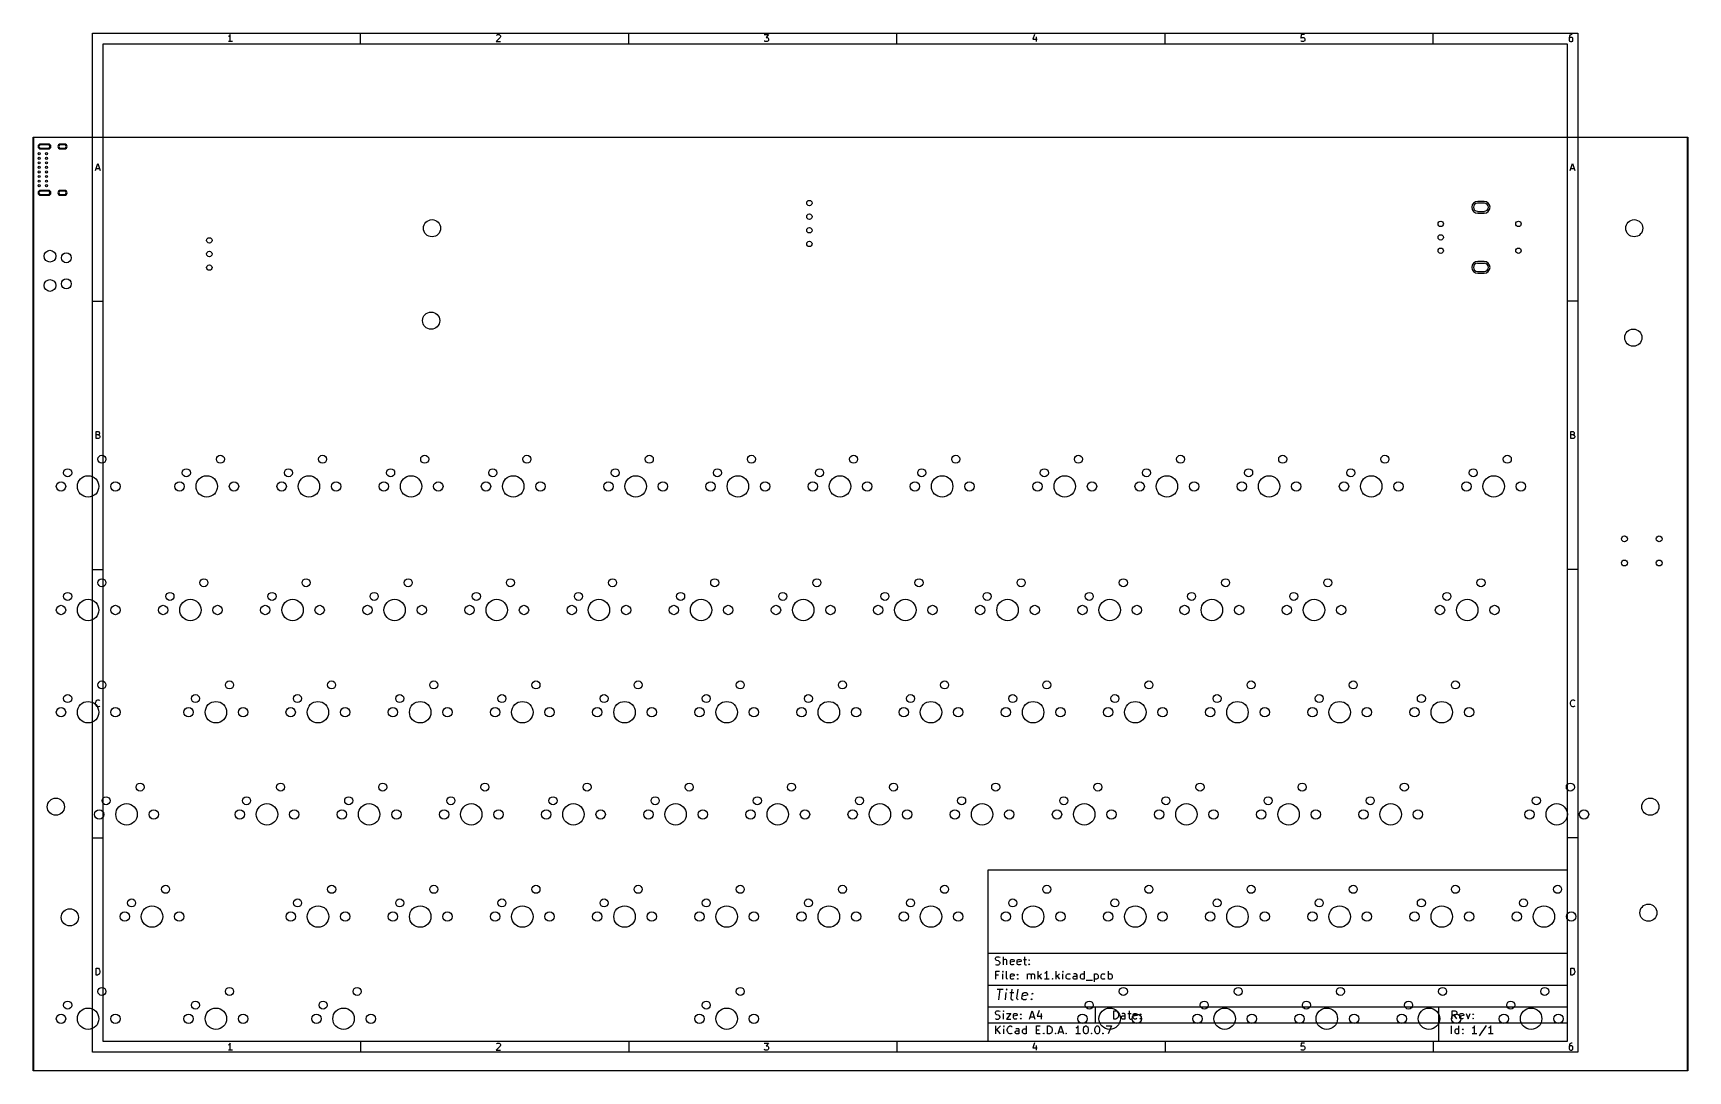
# Model space of a CAD drawing. Header units: inches. Extents: x 0 to 12.1, y -8 to -0.4.
import ezdxf

# ---------------------------------------------------------------- set-up
doc = ezdxf.new("R2010")
doc.units = ezdxf.units.IN
doc.header["$MEASUREMENT"] = 0
doc.layers.add('Edge.Cuts', color=31, linetype='CONTINUOUS', true_color=0xffb86c)

msp = doc.modelspace()

# ---------------------------------------------------------------- linework, layer by layer
at = {"layer": 'BLACK', "linetype": 'CONTINUOUS'}
for p, q in [((0.394, -0.394), (11.299, -0.394)), ((0.394, -7.874), (0.394, -0.394)), ((0.472, -0.472), (11.221, -0.472)), ((0.472, -7.796), (0.472, -0.472)), ((1.396, -0.417), (1.392, -0.42)), ((1.421, -0.456), (1.392, -0.456)), ((1.401, -0.413), (1.396, -0.417)), ((1.406, -0.405), (1.401, -0.413)), ((1.406, -0.456), (1.406, -0.405)), ((2.362, -0.472), (2.362, -0.394)), ((3.387, -0.427), (3.358, -0.456)), ((3.358, -0.456), (3.389, -0.456)), ((3.36, -0.41), (3.363, -0.408)), ((3.363, -0.408), (3.367, -0.405)), ((3.367, -0.405), (3.38, -0.405)), ((3.38, -0.405), (3.384, -0.408)), ((3.384, -0.408), (3.387, -0.41)), ((3.387, -0.41), (3.389, -0.415)), ((3.389, -0.42), (3.387, -0.427)), ((3.389, -0.415), (3.389, -0.42)), ((4.331, -0.472), (4.331, -0.394)), ((5.326, -0.405), (5.358, -0.405)), ((5.329, -0.454), (5.326, -0.452)), ((5.333, -0.456), (5.329, -0.454)), ((5.348, -0.456), (5.333, -0.456)), ((5.358, -0.405), (5.341, -0.425)), ((5.341, -0.425), (5.348, -0.425)), ((5.348, -0.425), (5.353, -0.427)), ((5.353, -0.454), (5.348, -0.456)), ((5.353, -0.427), (5.355, -0.43)), ((5.355, -0.452), (5.353, -0.454)), ((5.355, -0.43), (5.358, -0.435)), ((5.358, -0.447), (5.355, -0.452)), ((5.358, -0.435), (5.358, -0.447)), ((6.299, -0.472), (6.299, -0.394)), ((7.309, -0.403), (7.297, -0.439)), ((7.297, -0.439), (7.329, -0.439)), ((7.321, -0.422), (7.321, -0.456)), ((8.268, -0.472), (8.268, -0.394)), ((9.268, -0.405), (9.266, -0.43)), ((9.266, -0.43), (9.268, -0.427)), ((9.268, -0.454), (9.266, -0.452)), ((9.292, -0.405), (9.268, -0.405)), ((9.268, -0.427), (9.273, -0.425)), ((9.273, -0.456), (9.268, -0.454)), ((9.273, -0.425), (9.285, -0.425)), ((9.285, -0.456), (9.273, -0.456)), ((9.285, -0.425), (9.29, -0.427)), ((9.29, -0.454), (9.285, -0.456)), ((9.29, -0.427), (9.292, -0.43)), ((9.292, -0.452), (9.29, -0.454)), ((9.292, -0.43), (9.295, -0.435)), ((9.295, -0.447), (9.292, -0.452)), ((9.295, -0.435), (9.295, -0.447)), ((10.236, -0.472), (10.236, -0.394)), ((11.221, -0.472), (11.221, -7.796)), ((11.237, -0.417), (11.234, -0.427)), ((11.234, -0.427), (11.234, -0.447)), ((11.237, -0.43), (11.234, -0.435)), ((11.234, -0.447), (11.237, -0.452)), ((11.241, -0.41), (11.237, -0.417)), ((11.239, -0.427), (11.237, -0.43)), ((11.237, -0.452), (11.239, -0.454)), ((11.244, -0.425), (11.239, -0.427)), ((11.239, -0.454), (11.244, -0.456)), ((11.244, -0.408), (11.241, -0.41)), ((11.249, -0.405), (11.244, -0.408)), ((11.254, -0.425), (11.244, -0.425)), ((11.244, -0.456), (11.254, -0.456)), ((11.258, -0.405), (11.249, -0.405)), ((11.258, -0.427), (11.254, -0.425)), ((11.254, -0.456), (11.258, -0.454)), ((11.261, -0.43), (11.258, -0.427)), ((11.258, -0.454), (11.261, -0.452)), ((11.263, -0.435), (11.261, -0.43)), ((11.261, -0.452), (11.263, -0.447)), ((11.263, -0.447), (11.263, -0.435)), ((11.299, -0.394), (11.299, -7.874)), ((0.416, -1.401), (0.433, -1.35)), ((0.421, -1.387), (0.445, -1.387)), ((0.433, -1.35), (0.45, -1.401)), ((11.243, -1.401), (11.26, -1.35)), ((11.248, -1.387), (11.272, -1.387)), ((11.26, -1.35), (11.277, -1.401)), ((0.394, -2.362), (0.472, -2.362)), ((11.299, -2.362), (11.221, -2.362)), ((0.42, -3.37), (0.42, -3.319)), ((0.42, -3.319), (0.437, -3.319)), ((0.437, -3.343), (0.42, -3.343)), ((0.439, -3.37), (0.42, -3.37)), ((0.437, -3.319), (0.442, -3.321)), ((0.442, -3.341), (0.437, -3.343)), ((0.437, -3.343), (0.444, -3.345)), ((0.444, -3.367), (0.439, -3.37)), ((0.442, -3.321), (0.444, -3.324)), ((0.444, -3.338), (0.442, -3.341)), ((0.444, -3.324), (0.446, -3.328)), ((0.446, -3.333), (0.444, -3.338)), ((0.444, -3.345), (0.446, -3.348)), ((0.446, -3.365), (0.444, -3.367)), ((0.446, -3.328), (0.446, -3.333)), ((0.446, -3.348), (0.449, -3.353)), ((0.449, -3.36), (0.446, -3.365)), ((0.449, -3.353), (0.449, -3.36)), ((11.247, -3.37), (11.247, -3.319)), ((11.247, -3.319), (11.264, -3.319)), ((11.264, -3.343), (11.247, -3.343)), ((11.266, -3.37), (11.247, -3.37)), ((11.264, -3.319), (11.268, -3.321)), ((11.268, -3.341), (11.264, -3.343)), ((11.264, -3.343), (11.271, -3.345)), ((11.271, -3.367), (11.266, -3.37)), ((11.268, -3.321), (11.271, -3.324)), ((11.271, -3.338), (11.268, -3.341)), ((11.271, -3.324), (11.273, -3.328)), ((11.273, -3.333), (11.271, -3.338)), ((11.271, -3.345), (11.273, -3.348)), ((11.273, -3.365), (11.271, -3.367)), ((11.273, -3.328), (11.273, -3.333)), ((11.273, -3.348), (11.276, -3.353)), ((11.276, -3.36), (11.273, -3.365)), ((11.276, -3.353), (11.276, -3.36)), ((0.394, -4.331), (0.472, -4.331)), ((11.299, -4.331), (11.221, -4.331)), ((0.417, -5.309), (0.42, -5.299)), ((0.417, -5.316), (0.417, -5.309)), ((0.42, -5.326), (0.417, -5.316)), ((0.42, -5.299), (0.422, -5.294)), ((0.422, -5.331), (0.42, -5.326)), ((0.422, -5.294), (0.427, -5.29)), ((0.427, -5.336), (0.422, -5.331)), ((0.427, -5.29), (0.434, -5.287)), ((0.434, -5.338), (0.427, -5.336)), ((0.434, -5.287), (0.439, -5.287)), ((0.439, -5.338), (0.434, -5.338)), ((0.439, -5.287), (0.446, -5.29)), ((0.446, -5.336), (0.439, -5.338)), ((0.446, -5.29), (0.449, -5.292)), ((0.449, -5.333), (0.446, -5.336)), ((11.244, -5.309), (11.247, -5.299)), ((11.244, -5.316), (11.244, -5.309)), ((11.247, -5.326), (11.244, -5.316)), ((11.247, -5.299), (11.249, -5.294)), ((11.249, -5.331), (11.247, -5.326)), ((11.249, -5.294), (11.254, -5.29)), ((11.254, -5.336), (11.249, -5.331)), ((11.254, -5.29), (11.261, -5.287)), ((11.261, -5.338), (11.254, -5.336)), ((11.261, -5.287), (11.266, -5.287)), ((11.266, -5.338), (11.261, -5.338)), ((11.266, -5.287), (11.273, -5.29)), ((11.273, -5.336), (11.266, -5.338)), ((11.273, -5.29), (11.276, -5.292)), ((11.276, -5.333), (11.273, -5.336)), ((0.394, -6.299), (0.472, -6.299)), ((11.299, -6.299), (11.221, -6.299)), ((6.969, -6.536), (11.221, -6.536)), ((6.969, -7.796), (6.969, -6.536)), ((11.221, -6.536), (11.221, -7.796)), ((6.969, -7.146), (11.221, -7.146)), ((0.42, -7.307), (0.42, -7.256)), ((0.42, -7.256), (0.432, -7.256)), ((0.432, -7.256), (0.439, -7.258)), ((0.439, -7.258), (0.444, -7.263)), ((0.444, -7.263), (0.446, -7.268)), ((0.446, -7.268), (0.449, -7.278)), ((0.449, -7.285), (0.446, -7.295)), ((0.449, -7.278), (0.449, -7.285)), ((7.023, -7.184), (7.026, -7.179)), ((7.023, -7.19), (7.023, -7.184)), ((7.026, -7.195), (7.023, -7.19)), ((7.023, -7.229), (7.032, -7.232)), ((7.026, -7.179), (7.029, -7.176)), ((7.029, -7.198), (7.026, -7.195)), ((7.026, -7.338), (7.026, -7.279)), ((7.026, -7.279), (7.054, -7.279)), ((7.029, -7.176), (7.034, -7.173)), ((7.034, -7.201), (7.029, -7.198)), ((7.032, -7.232), (7.046, -7.232)), ((7.034, -7.173), (7.048, -7.173)), ((7.046, -7.204), (7.034, -7.201)), ((7.051, -7.207), (7.046, -7.204)), ((7.046, -7.232), (7.051, -7.229)), ((7.048, -7.173), (7.057, -7.176)), ((7.054, -7.21), (7.051, -7.207)), ((7.051, -7.229), (7.054, -7.226)), ((7.057, -7.215), (7.054, -7.21)), ((7.054, -7.226), (7.057, -7.221)), ((7.057, -7.221), (7.057, -7.215)), ((7.077, -7.279), (7.074, -7.282)), ((7.074, -7.282), (7.077, -7.285)), ((7.079, -7.282), (7.077, -7.279)), ((7.077, -7.279), (7.077, -7.285)), ((7.077, -7.285), (7.079, -7.282)), ((7.082, -7.232), (7.082, -7.173)), ((7.085, -7.195), (7.082, -7.198)), ((7.091, -7.193), (7.085, -7.195)), ((7.099, -7.193), (7.091, -7.193)), ((7.105, -7.195), (7.099, -7.193)), ((7.107, -7.201), (7.105, -7.195)), ((7.105, -7.33), (7.105, -7.279)), ((7.107, -7.232), (7.107, -7.201)), ((7.133, -7.201), (7.136, -7.195)), ((7.133, -7.224), (7.133, -7.201)), ((7.161, -7.207), (7.133, -7.212)), ((7.136, -7.229), (7.133, -7.224)), ((7.136, -7.195), (7.141, -7.193)), ((7.141, -7.232), (7.136, -7.229)), ((7.141, -7.193), (7.152, -7.193)), ((7.152, -7.232), (7.141, -7.232)), ((7.152, -7.193), (7.158, -7.195)), ((7.158, -7.229), (7.152, -7.232)), ((7.158, -7.195), (7.161, -7.201)), ((7.161, -7.201), (7.161, -7.207)), ((7.183, -7.201), (7.186, -7.195)), ((7.183, -7.224), (7.183, -7.201)), ((7.212, -7.207), (7.183, -7.212)), ((7.186, -7.229), (7.183, -7.224)), ((7.186, -7.195), (7.192, -7.193)), ((7.192, -7.232), (7.186, -7.229)), ((7.192, -7.193), (7.203, -7.193)), ((7.203, -7.232), (7.192, -7.232)), ((7.203, -7.193), (7.209, -7.195)), ((7.209, -7.229), (7.203, -7.232)), ((7.209, -7.195), (7.212, -7.201)), ((7.212, -7.201), (7.212, -7.207)), ((7.228, -7.193), (7.251, -7.193)), ((7.237, -7.173), (7.237, -7.224)), ((7.237, -7.224), (7.24, -7.229)), ((7.24, -7.229), (7.245, -7.232)), ((7.245, -7.232), (7.251, -7.232)), ((7.268, -7.198), (7.271, -7.195)), ((7.271, -7.201), (7.268, -7.198)), ((7.268, -7.229), (7.271, -7.226)), ((7.271, -7.232), (7.268, -7.229)), ((7.271, -7.195), (7.273, -7.198)), ((7.271, -7.195), (7.271, -7.201)), ((7.273, -7.198), (7.271, -7.201)), ((7.271, -7.226), (7.273, -7.229)), ((7.271, -7.226), (7.271, -7.232)), ((7.273, -7.229), (7.271, -7.232)), ((7.338, -7.338), (7.338, -7.279)), ((7.394, -7.288), (7.389, -7.293)), ((7.4, -7.279), (7.394, -7.288)), ((7.4, -7.338), (7.4, -7.279)), ((7.47, -7.338), (7.47, -7.279)), ((7.518, -7.279), (7.515, -7.282)), ((7.515, -7.282), (7.518, -7.285)), ((7.521, -7.282), (7.518, -7.279)), ((7.518, -7.279), (7.518, -7.285)), ((7.518, -7.285), (7.521, -7.282)), ((7.676, -7.338), (7.676, -7.279)), ((7.853, -7.338), (7.853, -7.279)), ((11.247, -7.307), (11.247, -7.256)), ((11.247, -7.256), (11.259, -7.256)), ((11.259, -7.256), (11.266, -7.258)), ((11.266, -7.258), (11.271, -7.263)), ((11.271, -7.263), (11.273, -7.268)), ((11.273, -7.268), (11.276, -7.278)), ((11.276, -7.285), (11.273, -7.295)), ((11.276, -7.278), (11.276, -7.285)), ((0.432, -7.307), (0.42, -7.307)), ((0.439, -7.304), (0.432, -7.307)), ((0.444, -7.3), (0.439, -7.304)), ((0.446, -7.295), (0.444, -7.3)), ((6.969, -7.382), (11.221, -7.382)), ((7.046, -7.307), (7.026, -7.307)), ((7.035, -7.41), (7.08, -7.41)), ((7.048, -7.489), (7.058, -7.41)), ((7.077, -7.338), (7.077, -7.299)), ((7.106, -7.41), (7.102, -7.414)), ((7.107, -7.336), (7.105, -7.33)), ((7.106, -7.41), (7.105, -7.417)), ((7.11, -7.414), (7.106, -7.41)), ((7.113, -7.338), (7.107, -7.336)), ((7.133, -7.307), (7.136, -7.302)), ((7.133, -7.33), (7.133, -7.307)), ((7.161, -7.313), (7.133, -7.319)), ((7.136, -7.336), (7.133, -7.33)), ((7.144, -7.41), (7.135, -7.477)), ((7.136, -7.302), (7.141, -7.299)), ((7.141, -7.338), (7.136, -7.336)), ((7.141, -7.299), (7.152, -7.299)), ((7.152, -7.338), (7.141, -7.338)), ((7.152, -7.299), (7.158, -7.302)), ((7.158, -7.336), (7.152, -7.338)), ((7.158, -7.302), (7.161, -7.307)), ((7.161, -7.307), (7.161, -7.313)), ((7.18, -7.477), (7.189, -7.41)), ((7.183, -7.305), (7.186, -7.302)), ((7.186, -7.307), (7.183, -7.305)), ((7.183, -7.336), (7.186, -7.333)), ((7.186, -7.338), (7.183, -7.336)), ((7.186, -7.302), (7.189, -7.305)), ((7.186, -7.302), (7.186, -7.307)), ((7.189, -7.305), (7.186, -7.307)), ((7.186, -7.333), (7.189, -7.336)), ((7.186, -7.333), (7.186, -7.338)), ((7.189, -7.336), (7.186, -7.338)), ((7.259, -7.338), (7.259, -7.299)), ((7.259, -7.305), (7.262, -7.302)), ((7.262, -7.302), (7.268, -7.299)), ((7.268, -7.299), (7.276, -7.299)), ((7.276, -7.299), (7.282, -7.302)), ((7.282, -7.302), (7.285, -7.307)), ((7.285, -7.307), (7.287, -7.302)), ((7.285, -7.307), (7.285, -7.338)), ((7.287, -7.302), (7.293, -7.299)), ((7.293, -7.299), (7.301, -7.299)), ((7.301, -7.299), (7.307, -7.302)), ((7.307, -7.302), (7.31, -7.307)), ((7.31, -7.307), (7.31, -7.338)), ((7.361, -7.299), (7.338, -7.321)), ((7.344, -7.316), (7.361, -7.338)), ((7.389, -7.293), (7.383, -7.296)), ((7.417, -7.338), (7.383, -7.338)), ((7.439, -7.336), (7.442, -7.333)), ((7.442, -7.338), (7.439, -7.336)), ((7.442, -7.333), (7.445, -7.336)), ((7.442, -7.333), (7.442, -7.338)), ((7.445, -7.336), (7.442, -7.338)), ((7.493, -7.299), (7.47, -7.321)), ((7.476, -7.316), (7.493, -7.338)), ((7.518, -7.338), (7.518, -7.299)), ((7.543, -7.31), (7.546, -7.305)), ((7.543, -7.327), (7.543, -7.31)), ((7.546, -7.333), (7.543, -7.327)), ((7.546, -7.305), (7.549, -7.302)), ((7.549, -7.336), (7.546, -7.333)), ((7.549, -7.302), (7.555, -7.299)), ((7.555, -7.338), (7.549, -7.336)), ((7.555, -7.299), (7.566, -7.299)), ((7.566, -7.338), (7.555, -7.338)), ((7.566, -7.299), (7.571, -7.302)), ((7.571, -7.336), (7.566, -7.338)), ((7.594, -7.324), (7.597, -7.319)), ((7.594, -7.33), (7.594, -7.324)), ((7.597, -7.336), (7.594, -7.33)), ((7.602, -7.299), (7.597, -7.302)), ((7.597, -7.319), (7.602, -7.316)), ((7.602, -7.338), (7.597, -7.336)), ((7.614, -7.299), (7.602, -7.299)), ((7.602, -7.316), (7.616, -7.316)), ((7.616, -7.338), (7.602, -7.338)), ((7.619, -7.302), (7.614, -7.299)), ((7.616, -7.316), (7.622, -7.313)), ((7.622, -7.336), (7.616, -7.338)), ((7.622, -7.307), (7.619, -7.302)), ((7.622, -7.338), (7.622, -7.307)), ((7.647, -7.31), (7.65, -7.305)), ((7.647, -7.327), (7.647, -7.31)), ((7.65, -7.333), (7.647, -7.327)), ((7.65, -7.305), (7.653, -7.302)), ((7.653, -7.336), (7.65, -7.333)), ((7.653, -7.302), (7.659, -7.299)), ((7.659, -7.338), (7.653, -7.336)), ((7.659, -7.299), (7.67, -7.299)), ((7.67, -7.338), (7.659, -7.338)), ((7.67, -7.299), (7.676, -7.302)), ((7.676, -7.336), (7.67, -7.338)), ((7.69, -7.344), (7.735, -7.344)), ((7.749, -7.299), (7.749, -7.358)), ((7.749, -7.302), (7.754, -7.299)), ((7.754, -7.338), (7.749, -7.336)), ((7.754, -7.299), (7.766, -7.299)), ((7.766, -7.338), (7.754, -7.338)), ((7.766, -7.299), (7.771, -7.302)), ((7.771, -7.336), (7.766, -7.338)), ((7.771, -7.302), (7.774, -7.305)), ((7.774, -7.333), (7.771, -7.336)), ((7.774, -7.305), (7.777, -7.31)), ((7.777, -7.327), (7.774, -7.333)), ((7.777, -7.31), (7.777, -7.327)), ((7.799, -7.31), (7.802, -7.305)), ((7.799, -7.327), (7.799, -7.31)), ((7.802, -7.333), (7.799, -7.327)), ((7.802, -7.305), (7.805, -7.302)), ((7.805, -7.336), (7.802, -7.333)), ((7.805, -7.302), (7.81, -7.299)), ((7.81, -7.338), (7.805, -7.336)), ((7.81, -7.299), (7.822, -7.299)), ((7.822, -7.338), (7.81, -7.338)), ((7.822, -7.299), (7.827, -7.302)), ((7.827, -7.336), (7.822, -7.338)), ((7.853, -7.302), (7.858, -7.299)), ((7.858, -7.338), (7.853, -7.336)), ((7.858, -7.299), (7.87, -7.299)), ((7.87, -7.338), (7.858, -7.338)), ((7.87, -7.299), (7.875, -7.302)), ((7.875, -7.336), (7.87, -7.338)), ((7.875, -7.302), (7.878, -7.305)), ((7.878, -7.333), (7.875, -7.336)), ((7.878, -7.305), (7.881, -7.31)), ((7.881, -7.327), (7.878, -7.333)), ((7.881, -7.31), (7.881, -7.327)), ((11.259, -7.307), (11.247, -7.307)), ((11.266, -7.304), (11.259, -7.307)), ((11.271, -7.3), (11.266, -7.304)), ((11.273, -7.295), (11.271, -7.3)), ((7.097, -7.489), (7.103, -7.436)), ((7.102, -7.414), (7.105, -7.417)), ((7.105, -7.417), (7.11, -7.414)), ((7.129, -7.436), (7.159, -7.436)), ((7.135, -7.477), (7.138, -7.485)), ((7.138, -7.485), (7.145, -7.489)), ((7.145, -7.489), (7.153, -7.489)), ((7.183, -7.485), (7.18, -7.477)), ((7.19, -7.489), (7.183, -7.485)), ((7.218, -7.477), (7.222, -7.447)), ((7.221, -7.485), (7.218, -7.477)), ((7.258, -7.455), (7.22, -7.462)), ((7.228, -7.489), (7.221, -7.485)), ((7.222, -7.447), (7.226, -7.44)), ((7.226, -7.44), (7.234, -7.436)), ((7.243, -7.489), (7.228, -7.489)), ((7.234, -7.436), (7.249, -7.436)), ((7.251, -7.485), (7.243, -7.489)), ((7.249, -7.436), (7.256, -7.44)), ((7.256, -7.44), (7.259, -7.447)), ((7.259, -7.447), (7.258, -7.455)), ((7.285, -7.485), (7.289, -7.481)), ((7.288, -7.489), (7.285, -7.485)), ((7.289, -7.481), (7.288, -7.489)), ((7.292, -7.485), (7.288, -7.489)), ((7.289, -7.481), (7.292, -7.485)), ((7.29, -7.444), (7.294, -7.44)), ((7.293, -7.447), (7.29, -7.444)), ((7.294, -7.44), (7.293, -7.447)), ((7.297, -7.444), (7.293, -7.447)), ((7.294, -7.44), (7.297, -7.444)), ((6.969, -7.54), (11.221, -7.54)), ((7.023, -7.582), (7.026, -7.576)), ((7.023, -7.587), (7.023, -7.582)), ((7.026, -7.593), (7.023, -7.587)), ((7.023, -7.627), (7.032, -7.63)), ((7.026, -7.576), (7.029, -7.573)), ((7.029, -7.596), (7.026, -7.593)), ((7.029, -7.573), (7.034, -7.571)), ((7.034, -7.599), (7.029, -7.596)), ((7.032, -7.63), (7.046, -7.63)), ((7.034, -7.571), (7.048, -7.571)), ((7.046, -7.602), (7.034, -7.599)), ((7.051, -7.604), (7.046, -7.602)), ((7.046, -7.63), (7.051, -7.627)), ((7.048, -7.571), (7.057, -7.573)), ((7.054, -7.607), (7.051, -7.604)), ((7.051, -7.627), (7.054, -7.624)), ((7.057, -7.613), (7.054, -7.607)), ((7.054, -7.624), (7.057, -7.618)), ((7.057, -7.618), (7.057, -7.613)), ((7.082, -7.571), (7.079, -7.573)), ((7.079, -7.573), (7.082, -7.576)), ((7.085, -7.573), (7.082, -7.571)), ((7.082, -7.571), (7.082, -7.576)), ((7.082, -7.576), (7.085, -7.573)), ((7.082, -7.63), (7.082, -7.59)), ((7.105, -7.59), (7.136, -7.59)), ((7.136, -7.59), (7.105, -7.63)), ((7.105, -7.63), (7.136, -7.63)), ((7.155, -7.599), (7.158, -7.593)), ((7.155, -7.621), (7.155, -7.599)), ((7.183, -7.604), (7.155, -7.61)), ((7.158, -7.627), (7.155, -7.621)), ((7.158, -7.593), (7.164, -7.59)), ((7.164, -7.63), (7.158, -7.627)), ((7.164, -7.59), (7.175, -7.59)), ((7.175, -7.63), (7.164, -7.63)), ((7.175, -7.59), (7.181, -7.593)), ((7.181, -7.627), (7.175, -7.63)), ((7.181, -7.593), (7.183, -7.599)), ((7.183, -7.599), (7.183, -7.604)), ((7.206, -7.596), (7.209, -7.593)), ((7.209, -7.599), (7.206, -7.596)), ((7.206, -7.627), (7.209, -7.624)), ((7.209, -7.63), (7.206, -7.627)), ((7.209, -7.593), (7.212, -7.596)), ((7.209, -7.593), (7.209, -7.599)), ((7.212, -7.596), (7.209, -7.599)), ((7.209, -7.624), (7.212, -7.627)), ((7.209, -7.624), (7.209, -7.63)), ((7.212, -7.627), (7.209, -7.63)), ((7.273, -7.63), (7.293, -7.571)), ((7.279, -7.613), (7.307, -7.613)), ((7.293, -7.571), (7.313, -7.63)), ((7.344, -7.568), (7.33, -7.61)), ((7.33, -7.61), (7.366, -7.61)), ((7.358, -7.59), (7.358, -7.63)), ((7.756, -7.54), (7.756, -7.658)), ((7.892, -7.63), (7.892, -7.571)), ((7.892, -7.571), (7.906, -7.571)), ((7.906, -7.63), (7.892, -7.63)), ((7.906, -7.571), (7.915, -7.573)), ((7.915, -7.627), (7.906, -7.63)), ((7.915, -7.573), (7.92, -7.579)), ((7.92, -7.621), (7.915, -7.627)), ((7.92, -7.579), (7.923, -7.585)), ((7.923, -7.616), (7.92, -7.621)), ((7.923, -7.585), (7.926, -7.596)), ((7.926, -7.604), (7.923, -7.616)), ((7.926, -7.596), (7.926, -7.604)), ((7.948, -7.616), (7.951, -7.61)), ((7.948, -7.621), (7.948, -7.616)), ((7.951, -7.627), (7.948, -7.621)), ((7.957, -7.59), (7.951, -7.593)), ((7.951, -7.61), (7.957, -7.607)), ((7.957, -7.63), (7.951, -7.627)), ((7.968, -7.59), (7.957, -7.59)), ((7.957, -7.607), (7.971, -7.607)), ((7.971, -7.63), (7.957, -7.63)), ((7.974, -7.593), (7.968, -7.59)), ((7.971, -7.607), (7.976, -7.604)), ((7.976, -7.627), (7.971, -7.63)), ((7.976, -7.599), (7.974, -7.593)), ((7.976, -7.63), (7.976, -7.599)), ((7.996, -7.59), (8.019, -7.59)), ((8.005, -7.571), (8.005, -7.621)), ((8.005, -7.621), (8.007, -7.627)), ((8.007, -7.627), (8.013, -7.63)), ((8.013, -7.63), (8.019, -7.63)), ((8.035, -7.599), (8.038, -7.593)), ((8.035, -7.621), (8.035, -7.599)), ((8.064, -7.604), (8.035, -7.61)), ((8.038, -7.627), (8.035, -7.621)), ((8.038, -7.593), (8.044, -7.59)), ((8.044, -7.63), (8.038, -7.627)), ((8.044, -7.59), (8.055, -7.59)), ((8.055, -7.63), (8.044, -7.63)), ((8.055, -7.59), (8.061, -7.593)), ((8.061, -7.627), (8.055, -7.63)), ((8.061, -7.593), (8.064, -7.599)), ((8.064, -7.599), (8.064, -7.604)), ((8.086, -7.596), (8.089, -7.593)), ((8.089, -7.599), (8.086, -7.596)), ((8.086, -7.627), (8.089, -7.624)), ((8.089, -7.63), (8.086, -7.627)), ((8.089, -7.593), (8.092, -7.596)), ((8.089, -7.593), (8.089, -7.599)), ((8.092, -7.596), (8.089, -7.599)), ((8.089, -7.624), (8.092, -7.627)), ((8.089, -7.624), (8.089, -7.63)), ((8.092, -7.627), (8.089, -7.63)), ((10.276, -7.54), (10.276, -7.796)), ((10.376, -7.629), (10.376, -7.57)), ((10.376, -7.57), (10.399, -7.57)), ((10.399, -7.601), (10.376, -7.601)), ((10.41, -7.629), (10.39, -7.601)), ((10.399, -7.57), (10.404, -7.573)), ((10.404, -7.598), (10.399, -7.601)), ((10.404, -7.573), (10.407, -7.576)), ((10.407, -7.596), (10.404, -7.598)), ((10.407, -7.576), (10.41, -7.582)), ((10.41, -7.59), (10.407, -7.596)), ((10.41, -7.582), (10.41, -7.59)), ((10.432, -7.598), (10.435, -7.593)), ((10.432, -7.621), (10.432, -7.598)), ((10.461, -7.604), (10.432, -7.61)), ((10.435, -7.627), (10.432, -7.621)), ((10.435, -7.593), (10.441, -7.59)), ((10.441, -7.629), (10.435, -7.627)), ((10.441, -7.59), (10.452, -7.59)), ((10.452, -7.629), (10.441, -7.629)), ((10.452, -7.59), (10.458, -7.593)), ((10.458, -7.627), (10.452, -7.629)), ((10.458, -7.593), (10.461, -7.598)), ((10.461, -7.598), (10.461, -7.604)), ((10.48, -7.59), (10.494, -7.629)), ((10.494, -7.629), (10.508, -7.59)), ((10.528, -7.596), (10.531, -7.593)), ((10.531, -7.598), (10.528, -7.596)), ((10.528, -7.627), (10.531, -7.624)), ((10.531, -7.629), (10.528, -7.627)), ((10.531, -7.593), (10.534, -7.596)), ((10.531, -7.593), (10.531, -7.598)), ((10.534, -7.596), (10.531, -7.598)), ((10.531, -7.624), (10.534, -7.627)), ((10.531, -7.624), (10.531, -7.629)), ((10.534, -7.627), (10.531, -7.629)), ((6.969, -7.658), (11.221, -7.658)), ((7.026, -7.74), (7.026, -7.681)), ((7.06, -7.681), (7.026, -7.715)), ((7.06, -7.74), (7.034, -7.706)), ((7.085, -7.681), (7.082, -7.684)), ((7.082, -7.684), (7.085, -7.686)), ((7.088, -7.684), (7.085, -7.681)), ((7.085, -7.681), (7.085, -7.686)), ((7.085, -7.686), (7.088, -7.684)), ((7.085, -7.74), (7.085, -7.701)), ((7.11, -7.706), (7.113, -7.695)), ((7.11, -7.715), (7.11, -7.706)), ((7.113, -7.726), (7.11, -7.715)), ((7.113, -7.695), (7.116, -7.689)), ((7.116, -7.731), (7.113, -7.726)), ((7.116, -7.689), (7.122, -7.684)), ((7.122, -7.737), (7.116, -7.731)), ((7.122, -7.684), (7.13, -7.681)), ((7.13, -7.74), (7.122, -7.737)), ((7.13, -7.681), (7.136, -7.681)), ((7.136, -7.74), (7.13, -7.74)), ((7.136, -7.681), (7.144, -7.684)), ((7.144, -7.737), (7.136, -7.74)), ((7.144, -7.684), (7.147, -7.686)), ((7.147, -7.734), (7.144, -7.737)), ((7.169, -7.726), (7.172, -7.72)), ((7.169, -7.731), (7.169, -7.726)), ((7.172, -7.737), (7.169, -7.731)), ((7.178, -7.701), (7.172, -7.703)), ((7.172, -7.72), (7.178, -7.717)), ((7.178, -7.74), (7.172, -7.737)), ((7.189, -7.701), (7.178, -7.701)), ((7.178, -7.717), (7.192, -7.717)), ((7.192, -7.74), (7.178, -7.74)), ((7.195, -7.703), (7.189, -7.701)), ((7.192, -7.717), (7.197, -7.715)), ((7.197, -7.737), (7.192, -7.74)), ((7.197, -7.709), (7.195, -7.703)), ((7.197, -7.74), (7.197, -7.709)), ((7.223, -7.712), (7.226, -7.706)), ((7.223, -7.729), (7.223, -7.712)), ((7.226, -7.734), (7.223, -7.729)), ((7.226, -7.706), (7.228, -7.703)), ((7.228, -7.737), (7.226, -7.734)), ((7.228, -7.703), (7.234, -7.701)), ((7.234, -7.74), (7.228, -7.737)), ((7.234, -7.701), (7.245, -7.701)), ((7.245, -7.74), (7.234, -7.74)), ((7.245, -7.701), (7.251, -7.703)), ((7.251, -7.737), (7.245, -7.74)), ((7.251, -7.74), (7.251, -7.681)), ((7.324, -7.74), (7.324, -7.681)), ((7.324, -7.681), (7.352, -7.681)), ((7.324, -7.709), (7.344, -7.709)), ((7.352, -7.74), (7.324, -7.74)), ((7.375, -7.737), (7.377, -7.734)), ((7.377, -7.74), (7.375, -7.737)), ((7.377, -7.734), (7.38, -7.737)), ((7.377, -7.734), (7.377, -7.74)), ((7.38, -7.737), (7.377, -7.74)), ((7.406, -7.74), (7.406, -7.681)), ((7.406, -7.681), (7.42, -7.681)), ((7.42, -7.74), (7.406, -7.74)), ((7.42, -7.681), (7.428, -7.684)), ((7.428, -7.737), (7.42, -7.74)), ((7.428, -7.684), (7.434, -7.689)), ((7.434, -7.731), (7.428, -7.737)), ((7.434, -7.689), (7.436, -7.695)), ((7.436, -7.726), (7.434, -7.731)), ((7.436, -7.695), (7.439, -7.706)), ((7.439, -7.715), (7.436, -7.726)), ((7.439, -7.706), (7.439, -7.715)), ((7.462, -7.737), (7.465, -7.734)), ((7.465, -7.74), (7.462, -7.737)), ((7.465, -7.734), (7.467, -7.737)), ((7.465, -7.734), (7.465, -7.74)), ((7.467, -7.737), (7.465, -7.74)), ((7.484, -7.74), (7.504, -7.681)), ((7.49, -7.723), (7.518, -7.723)), ((7.504, -7.681), (7.524, -7.74)), ((7.541, -7.737), (7.543, -7.734)), ((7.543, -7.74), (7.541, -7.737)), ((7.543, -7.734), (7.546, -7.737)), ((7.543, -7.734), (7.543, -7.74)), ((7.546, -7.737), (7.543, -7.74)), ((7.619, -7.695), (7.614, -7.698)), ((7.647, -7.74), (7.614, -7.74)), ((7.625, -7.689), (7.619, -7.695)), ((7.631, -7.681), (7.625, -7.689)), ((7.631, -7.74), (7.631, -7.681)), ((7.67, -7.703), (7.673, -7.692)), ((7.67, -7.717), (7.67, -7.703)), ((7.673, -7.729), (7.67, -7.717)), ((7.673, -7.692), (7.676, -7.686)), ((7.676, -7.734), (7.673, -7.729)), ((7.676, -7.686), (7.678, -7.684)), ((7.678, -7.737), (7.676, -7.734)), ((7.678, -7.684), (7.684, -7.681)), ((7.684, -7.74), (7.678, -7.737)), ((7.684, -7.681), (7.69, -7.681)), ((7.69, -7.74), (7.684, -7.74)), ((7.69, -7.681), (7.695, -7.684)), ((7.695, -7.737), (7.69, -7.74)), ((7.695, -7.684), (7.698, -7.686)), ((7.698, -7.734), (7.695, -7.737)), ((7.698, -7.686), (7.701, -7.692)), ((7.701, -7.729), (7.698, -7.734)), ((7.701, -7.692), (7.704, -7.703)), ((7.704, -7.717), (7.701, -7.729)), ((7.704, -7.703), (7.704, -7.717)), ((7.726, -7.737), (7.729, -7.734)), ((7.729, -7.74), (7.726, -7.737)), ((7.729, -7.734), (7.732, -7.737)), ((7.729, -7.734), (7.729, -7.74)), ((7.732, -7.737), (7.729, -7.74)), ((7.754, -7.703), (7.757, -7.692)), ((7.754, -7.717), (7.754, -7.703)), ((7.757, -7.729), (7.754, -7.717)), ((7.757, -7.692), (7.76, -7.686)), ((7.76, -7.734), (7.757, -7.729)), ((7.76, -7.686), (7.763, -7.684)), ((7.763, -7.737), (7.76, -7.734)), ((7.763, -7.684), (7.768, -7.681)), ((7.768, -7.74), (7.763, -7.737)), ((7.768, -7.681), (7.774, -7.681)), ((7.774, -7.74), (7.768, -7.74)), ((7.774, -7.681), (7.78, -7.684)), ((7.78, -7.737), (7.774, -7.74)), ((7.78, -7.684), (7.782, -7.686)), ((7.782, -7.734), (7.78, -7.737)), ((7.782, -7.686), (7.785, -7.692)), ((7.785, -7.729), (7.782, -7.734)), ((7.785, -7.692), (7.788, -7.703)), ((7.788, -7.717), (7.785, -7.729)), ((7.788, -7.703), (7.788, -7.717)), ((7.81, -7.737), (7.813, -7.734)), ((7.813, -7.74), (7.81, -7.737)), ((7.813, -7.734), (7.816, -7.737)), ((7.813, -7.734), (7.813, -7.74)), ((7.816, -7.737), (7.813, -7.74)), ((7.836, -7.681), (7.875, -7.681)), ((7.875, -7.681), (7.85, -7.74)), ((10.372, -7.74), (10.372, -7.681)), ((10.398, -7.712), (10.4, -7.706)), ((10.398, -7.729), (10.398, -7.712)), ((10.4, -7.734), (10.398, -7.729)), ((10.4, -7.706), (10.403, -7.703)), ((10.403, -7.737), (10.4, -7.734)), ((10.403, -7.703), (10.409, -7.701)), ((10.409, -7.74), (10.403, -7.737)), ((10.409, -7.701), (10.42, -7.701)), ((10.42, -7.74), (10.409, -7.74)), ((10.42, -7.701), (10.426, -7.703)), ((10.426, -7.737), (10.42, -7.74)), ((10.426, -7.74), (10.426, -7.681)), ((10.451, -7.706), (10.454, -7.703)), ((10.454, -7.709), (10.451, -7.706)), ((10.451, -7.737), (10.454, -7.734)), ((10.454, -7.74), (10.451, -7.737)), ((10.454, -7.703), (10.457, -7.706)), ((10.454, -7.703), (10.454, -7.709)), ((10.457, -7.706), (10.454, -7.709)), ((10.454, -7.734), (10.457, -7.737)), ((10.454, -7.734), (10.454, -7.74)), ((10.457, -7.737), (10.454, -7.74)), ((10.53, -7.695), (10.524, -7.698)), ((10.558, -7.74), (10.524, -7.74)), ((10.535, -7.689), (10.53, -7.695)), ((10.541, -7.681), (10.535, -7.689)), ((10.541, -7.74), (10.541, -7.681)), ((10.625, -7.678), (10.575, -7.754)), ((10.648, -7.695), (10.642, -7.698)), ((10.676, -7.74), (10.642, -7.74)), ((10.654, -7.689), (10.648, -7.695)), ((10.659, -7.681), (10.654, -7.689)), ((10.659, -7.74), (10.659, -7.681)), ((11.299, -7.874), (0.394, -7.874)), ((11.221, -7.796), (0.472, -7.796)), ((1.396, -7.819), (1.392, -7.822)), ((1.421, -7.858), (1.392, -7.858)), ((1.401, -7.814), (1.396, -7.819)), ((1.406, -7.807), (1.401, -7.814)), ((1.406, -7.858), (1.406, -7.807)), ((2.362, -7.796), (2.362, -7.874)), ((3.387, -7.829), (3.358, -7.858)), ((3.358, -7.858), (3.389, -7.858)), ((3.36, -7.812), (3.363, -7.81)), ((3.363, -7.81), (3.367, -7.807)), ((3.367, -7.807), (3.38, -7.807)), ((3.38, -7.807), (3.384, -7.81)), ((3.384, -7.81), (3.387, -7.812)), ((3.387, -7.812), (3.389, -7.817)), ((3.389, -7.822), (3.387, -7.829)), ((3.389, -7.817), (3.389, -7.822)), ((4.331, -7.796), (4.331, -7.874)), ((5.326, -7.807), (5.358, -7.807)), ((5.329, -7.856), (5.326, -7.853)), ((5.333, -7.858), (5.329, -7.856)), ((5.348, -7.858), (5.333, -7.858)), ((5.358, -7.807), (5.341, -7.827)), ((5.341, -7.827), (5.348, -7.827)), ((5.348, -7.827), (5.353, -7.829)), ((5.353, -7.856), (5.348, -7.858)), ((5.353, -7.829), (5.355, -7.831)), ((5.355, -7.853), (5.353, -7.856)), ((5.355, -7.831), (5.358, -7.836)), ((5.358, -7.849), (5.355, -7.853)), ((5.358, -7.836), (5.358, -7.849)), ((6.299, -7.796), (6.299, -7.874)), ((11.221, -7.796), (6.969, -7.796)), ((7.309, -7.805), (7.297, -7.841)), ((7.297, -7.841), (7.329, -7.841)), ((7.321, -7.824), (7.321, -7.858)), ((8.268, -7.796), (8.268, -7.874)), ((9.268, -7.807), (9.266, -7.831)), ((9.266, -7.831), (9.268, -7.829)), ((9.268, -7.856), (9.266, -7.853)), ((9.292, -7.807), (9.268, -7.807)), ((9.268, -7.829), (9.273, -7.827)), ((9.273, -7.858), (9.268, -7.856)), ((9.273, -7.827), (9.285, -7.827)), ((9.285, -7.858), (9.273, -7.858)), ((9.285, -7.827), (9.29, -7.829)), ((9.29, -7.856), (9.285, -7.858)), ((9.29, -7.829), (9.292, -7.831)), ((9.292, -7.853), (9.29, -7.856)), ((9.292, -7.831), (9.295, -7.836)), ((9.295, -7.849), (9.292, -7.853)), ((9.295, -7.836), (9.295, -7.849)), ((10.236, -7.796), (10.236, -7.874)), ((11.237, -7.819), (11.234, -7.829)), ((11.234, -7.829), (11.234, -7.849)), ((11.237, -7.831), (11.234, -7.836)), ((11.234, -7.849), (11.237, -7.853)), ((11.241, -7.812), (11.237, -7.819)), ((11.239, -7.829), (11.237, -7.831)), ((11.237, -7.853), (11.239, -7.856)), ((11.244, -7.827), (11.239, -7.829)), ((11.239, -7.856), (11.244, -7.858)), ((11.244, -7.81), (11.241, -7.812)), ((11.249, -7.807), (11.244, -7.81)), ((11.254, -7.827), (11.244, -7.827)), ((11.244, -7.858), (11.254, -7.858)), ((11.258, -7.807), (11.249, -7.807)), ((11.258, -7.829), (11.254, -7.827)), ((11.254, -7.858), (11.258, -7.856)), ((11.261, -7.831), (11.258, -7.829)), ((11.258, -7.856), (11.261, -7.853)), ((11.263, -7.836), (11.261, -7.831)), ((11.261, -7.853), (11.263, -7.849)), ((11.263, -7.849), (11.263, -7.836))]:
    msp.add_line(p, q, dxfattribs=at)
at = {"layer": 'Edge.Cuts', "linetype": 'CONTINUOUS'}
for p, q in [((-0.042, -1.158), (-0.042, -1.157)), ((-0.042, -1.157), (-0.041, -1.157)), ((-0.042, -8.01), (-0.042, -1.158)), ((-0.041, -1.157), (-0.041, -1.157)), ((-0.041, -1.157), (12.106, -1.157)), ((-0.04, -1.159), (-0.04, -8.009)), ((12.105, -1.159), (-0.04, -1.159)), ((0.071, -1.208), (0.012, -1.208)), ((0.071, -1.214), (0.012, -1.214)), ((0.19, -1.208), (0.158, -1.208)), ((0.19, -1.214), (0.158, -1.214)), ((12.105, -8.009), (12.105, -1.159)), ((12.106, -1.157), (12.107, -1.157)), ((12.106, -1.157), (12.106, -1.157)), ((12.107, -1.157), (12.107, -1.158)), ((12.107, -1.158), (12.107, -8.01)), ((0.012, -1.238), (0.071, -1.238)), ((0.012, -1.244), (0.071, -1.244)), ((0.158, -1.238), (0.19, -1.238)), ((0.158, -1.244), (0.19, -1.244)), ((0.071, -1.549), (0.012, -1.549)), ((0.071, -1.555), (0.012, -1.555)), ((0.012, -1.578), (0.071, -1.578)), ((0.19, -1.549), (0.158, -1.549)), ((0.19, -1.555), (0.158, -1.555)), ((0.158, -1.578), (0.19, -1.578)), ((0.012, -1.584), (0.071, -1.584)), ((0.158, -1.584), (0.19, -1.584)), ((10.613, -1.643), (10.562, -1.643)), ((10.611, -1.629), (10.564, -1.629)), ((10.562, -1.702), (10.613, -1.702)), ((10.564, -1.716), (10.611, -1.716)), ((10.613, -2.084), (10.562, -2.084)), ((10.562, -2.143), (10.613, -2.143)), ((10.611, -2.07), (10.564, -2.07)), ((10.564, -2.156), (10.611, -2.156)), ((-0.041, -8.011), (-0.042, -8.01)), ((-0.042, -8.01), (-0.042, -8.01)), ((12.106, -8.011), (-0.041, -8.011)), ((-0.041, -8.011), (-0.041, -8.011)), ((-0.04, -8.009), (12.105, -8.009)), ((12.107, -8.01), (12.106, -8.011)), ((12.106, -8.011), (12.106, -8.011)), ((12.107, -8.01), (12.107, -8.01))]:
    msp.add_line(p, q, dxfattribs=at)
at = {"layer": 'Edge.Cuts'}
for centre, radius in [((0.003, -1.279), 0.00787), ((0.003, -1.279), 0.00787), ((0.003, -1.313), 0.00787), ((0.003, -1.313), 0.00787), ((0.056, -1.279), 0.00787), ((0.056, -1.279), 0.00787), ((0.056, -1.313), 0.00787), ((0.056, -1.313), 0.00787), ((0.003, -1.346), 0.00787), ((0.003, -1.346), 0.00787), ((0.003, -1.379), 0.00787), ((0.003, -1.379), 0.00787), ((0.003, -1.413), 0.00787), ((0.003, -1.413), 0.00787), ((0.003, -1.446), 0.00787), ((0.003, -1.446), 0.00787), ((0.056, -1.346), 0.00787), ((0.056, -1.346), 0.00787), ((0.056, -1.379), 0.00787), ((0.056, -1.379), 0.00787), ((0.056, -1.413), 0.00787), ((0.056, -1.413), 0.00787), ((0.056, -1.446), 0.00787), ((0.056, -1.446), 0.00787), ((0.003, -1.48), 0.00787), ((0.003, -1.48), 0.00787), ((0.003, -1.513), 0.00787), ((0.003, -1.513), 0.00787), ((0.056, -1.48), 0.00787), ((0.056, -1.48), 0.00787), ((0.056, -1.513), 0.00787), ((0.056, -1.513), 0.00787), ((5.657, -1.641), 0.0197), ((5.657, -1.641), 0.0197), ((2.887, -1.826), 0.063), ((2.887, -1.826), 0.063), ((5.657, -1.741), 0.0197), ((5.657, -1.741), 0.0197), ((5.657, -1.841), 0.0197), ((5.657, -1.841), 0.0197), ((10.292, -1.794), 0.0197), ((10.292, -1.794), 0.0197), ((10.863, -1.794), 0.0197), ((10.863, -1.794), 0.0197), ((11.713, -1.826), 0.063), ((11.713, -1.826), 0.063), ((1.252, -1.915), 0.0197), ((1.252, -1.915), 0.0197), ((5.657, -1.941), 0.0197), ((5.657, -1.941), 0.0197), ((10.292, -1.893), 0.0197), ((10.292, -1.893), 0.0197), ((0.082, -2.031), 0.0433), ((0.082, -2.031), 0.0433), ((0.202, -2.043), 0.0364), ((0.202, -2.043), 0.0364), ((1.252, -2.015), 0.0197), ((1.252, -2.015), 0.0197), ((10.292, -1.991), 0.0197), ((10.292, -1.991), 0.0197), ((10.863, -1.991), 0.0197), ((10.863, -1.991), 0.0197), ((1.252, -2.115), 0.0197), ((1.252, -2.115), 0.0197), ((0.082, -2.246), 0.0433), ((0.082, -2.246), 0.0433), ((0.202, -2.234), 0.0364), ((0.202, -2.234), 0.0364), ((2.88, -2.504), 0.063), ((2.88, -2.504), 0.063), ((11.706, -2.629), 0.063), ((11.706, -2.629), 0.063), ((0.463, -3.521), 0.0295), ((0.463, -3.521), 0.0295), ((1.333, -3.521), 0.0295), ((1.333, -3.521), 0.0295), ((2.083, -3.521), 0.0295), ((2.083, -3.521), 0.0295), ((2.833, -3.521), 0.0295), ((2.833, -3.521), 0.0295), ((3.583, -3.521), 0.0295), ((3.583, -3.521), 0.0295), ((4.482, -3.521), 0.0295), ((4.482, -3.521), 0.0295), ((5.232, -3.521), 0.0295), ((5.232, -3.521), 0.0295), ((5.982, -3.521), 0.0295), ((5.982, -3.521), 0.0295), ((6.732, -3.521), 0.0295), ((6.732, -3.521), 0.0295), ((7.632, -3.521), 0.0295), ((7.632, -3.521), 0.0295), ((8.382, -3.521), 0.0295), ((8.382, -3.521), 0.0295), ((9.132, -3.521), 0.0295), ((9.132, -3.521), 0.0295), ((9.882, -3.521), 0.0295), ((9.882, -3.521), 0.0295), ((10.781, -3.521), 0.0295), ((10.781, -3.521), 0.0295), ((0.212, -3.621), 0.0295), ((0.212, -3.621), 0.0295), ((0.362, -3.721), 0.0787), ((0.362, -3.721), 0.0787), ((1.083, -3.621), 0.0295), ((1.083, -3.621), 0.0295), ((1.233, -3.721), 0.0787), ((1.233, -3.721), 0.0787), ((1.833, -3.621), 0.0295), ((1.833, -3.621), 0.0295), ((1.983, -3.721), 0.0787), ((1.983, -3.721), 0.0787), ((2.583, -3.621), 0.0295), ((2.583, -3.621), 0.0295), ((2.733, -3.721), 0.0787), ((2.733, -3.721), 0.0787), ((3.333, -3.621), 0.0295), ((3.333, -3.621), 0.0295), ((3.483, -3.721), 0.0787), ((3.483, -3.721), 0.0787), ((4.232, -3.621), 0.0295), ((4.232, -3.621), 0.0295), ((4.382, -3.721), 0.0787), ((4.382, -3.721), 0.0787), ((4.982, -3.621), 0.0295), ((4.982, -3.621), 0.0295), ((5.132, -3.721), 0.0787), ((5.132, -3.721), 0.0787), ((5.732, -3.621), 0.0295), ((5.732, -3.621), 0.0295), ((5.882, -3.721), 0.0787), ((5.882, -3.721), 0.0787), ((6.482, -3.621), 0.0295), ((6.482, -3.621), 0.0295), ((6.632, -3.721), 0.0787), ((6.632, -3.721), 0.0787), ((7.382, -3.621), 0.0295), ((7.382, -3.621), 0.0295), ((7.532, -3.721), 0.0787), ((7.532, -3.721), 0.0787), ((8.132, -3.621), 0.0295), ((8.132, -3.621), 0.0295), ((8.282, -3.721), 0.0787), ((8.282, -3.721), 0.0787), ((8.882, -3.621), 0.0295), ((8.882, -3.621), 0.0295), ((9.032, -3.721), 0.0787), ((9.032, -3.721), 0.0787), ((9.632, -3.621), 0.0295), ((9.632, -3.621), 0.0295), ((9.782, -3.721), 0.0787), ((9.782, -3.721), 0.0787), ((10.531, -3.621), 0.0295), ((10.531, -3.621), 0.0295), ((10.681, -3.721), 0.0787), ((10.681, -3.721), 0.0787), ((0.163, -3.721), 0.0344), ((0.163, -3.721), 0.0344), ((0.562, -3.721), 0.0344), ((0.562, -3.721), 0.0344), ((1.033, -3.721), 0.0344), ((1.033, -3.721), 0.0344), ((1.433, -3.721), 0.0344), ((1.433, -3.721), 0.0344), ((1.783, -3.721), 0.0344), ((1.783, -3.721), 0.0344), ((2.183, -3.721), 0.0344), ((2.183, -3.721), 0.0344), ((2.533, -3.721), 0.0344), ((2.533, -3.721), 0.0344), ((2.933, -3.721), 0.0344), ((2.933, -3.721), 0.0344), ((3.283, -3.721), 0.0344), ((3.283, -3.721), 0.0344), ((3.683, -3.721), 0.0344), ((3.683, -3.721), 0.0344), ((4.182, -3.721), 0.0344), ((4.182, -3.721), 0.0344), ((4.582, -3.721), 0.0344), ((4.582, -3.721), 0.0344), ((4.932, -3.721), 0.0344), ((4.932, -3.721), 0.0344), ((5.332, -3.721), 0.0344), ((5.332, -3.721), 0.0344), ((5.682, -3.721), 0.0344), ((5.682, -3.721), 0.0344), ((6.082, -3.721), 0.0344), ((6.082, -3.721), 0.0344), ((6.432, -3.721), 0.0344), ((6.432, -3.721), 0.0344), ((6.832, -3.721), 0.0344), ((6.832, -3.721), 0.0344), ((7.332, -3.721), 0.0344), ((7.332, -3.721), 0.0344), ((7.732, -3.721), 0.0344), ((7.732, -3.721), 0.0344), ((8.082, -3.721), 0.0344), ((8.082, -3.721), 0.0344), ((8.482, -3.721), 0.0344), ((8.482, -3.721), 0.0344), ((8.832, -3.721), 0.0344), ((8.832, -3.721), 0.0344), ((9.232, -3.721), 0.0344), ((9.232, -3.721), 0.0344), ((9.582, -3.721), 0.0344), ((9.582, -3.721), 0.0344), ((9.982, -3.721), 0.0344), ((9.982, -3.721), 0.0344), ((10.481, -3.721), 0.0344), ((10.481, -3.721), 0.0344), ((10.881, -3.721), 0.0344), ((10.881, -3.721), 0.0344), ((11.641, -4.106), 0.0217), ((11.641, -4.106), 0.0217), ((11.896, -4.106), 0.0217), ((11.896, -4.106), 0.0217), ((11.641, -4.283), 0.0217), ((11.641, -4.283), 0.0217), ((11.896, -4.283), 0.0217), ((11.896, -4.283), 0.0217), ((0.463, -4.428), 0.0295), ((0.463, -4.428), 0.0295), ((1.212, -4.428), 0.0295), ((1.212, -4.428), 0.0295), ((1.962, -4.428), 0.0295), ((1.962, -4.428), 0.0295), ((2.712, -4.428), 0.0295), ((2.712, -4.428), 0.0295), ((3.462, -4.428), 0.0295), ((3.462, -4.428), 0.0295), ((4.212, -4.428), 0.0295), ((4.212, -4.428), 0.0295), ((4.962, -4.428), 0.0295), ((4.962, -4.428), 0.0295), ((5.712, -4.428), 0.0295), ((5.712, -4.428), 0.0295), ((6.462, -4.428), 0.0295), ((6.462, -4.428), 0.0295), ((7.212, -4.428), 0.0295), ((7.212, -4.428), 0.0295), ((7.962, -4.428), 0.0295), ((7.962, -4.428), 0.0295), ((8.713, -4.428), 0.0295), ((8.713, -4.428), 0.0295), ((9.463, -4.428), 0.0295), ((9.463, -4.428), 0.0295), ((10.588, -4.428), 0.0295), ((10.588, -4.428), 0.0295), ((0.163, -4.628), 0.0344), ((0.163, -4.628), 0.0344), ((0.212, -4.528), 0.0295), ((0.212, -4.528), 0.0295), ((0.362, -4.628), 0.0787), ((0.362, -4.628), 0.0787), ((0.562, -4.628), 0.0344), ((0.562, -4.628), 0.0344), ((0.912, -4.628), 0.0344), ((0.912, -4.628), 0.0344), ((0.963, -4.528), 0.0295), ((0.963, -4.528), 0.0295), ((1.113, -4.628), 0.0787), ((1.113, -4.628), 0.0787), ((1.312, -4.628), 0.0344), ((1.312, -4.628), 0.0344), ((1.662, -4.628), 0.0344), ((1.662, -4.628), 0.0344), ((1.712, -4.528), 0.0295), ((1.712, -4.528), 0.0295), ((1.863, -4.628), 0.0787), ((1.863, -4.628), 0.0787), ((2.062, -4.628), 0.0344), ((2.062, -4.628), 0.0344), ((2.413, -4.628), 0.0344), ((2.413, -4.628), 0.0344), ((2.462, -4.528), 0.0295), ((2.462, -4.528), 0.0295), ((2.612, -4.628), 0.0787), ((2.612, -4.628), 0.0787), ((2.812, -4.628), 0.0344), ((2.812, -4.628), 0.0344), ((3.163, -4.628), 0.0344), ((3.163, -4.628), 0.0344), ((3.212, -4.528), 0.0295), ((3.212, -4.528), 0.0295), ((3.362, -4.628), 0.0787), ((3.362, -4.628), 0.0787), ((3.562, -4.628), 0.0344), ((3.562, -4.628), 0.0344), ((3.913, -4.628), 0.0344), ((3.913, -4.628), 0.0344), ((3.962, -4.528), 0.0295), ((3.962, -4.528), 0.0295), ((4.112, -4.628), 0.0787), ((4.112, -4.628), 0.0787), ((4.312, -4.628), 0.0344), ((4.312, -4.628), 0.0344), ((4.662, -4.628), 0.0344), ((4.662, -4.628), 0.0344), ((4.712, -4.528), 0.0295), ((4.712, -4.528), 0.0295), ((4.862, -4.628), 0.0787), ((4.862, -4.628), 0.0787), ((5.062, -4.628), 0.0344), ((5.062, -4.628), 0.0344), ((5.412, -4.628), 0.0344), ((5.412, -4.628), 0.0344), ((5.462, -4.528), 0.0295), ((5.462, -4.528), 0.0295), ((5.612, -4.628), 0.0787), ((5.612, -4.628), 0.0787), ((5.812, -4.628), 0.0344), ((5.812, -4.628), 0.0344), ((6.162, -4.628), 0.0344), ((6.162, -4.628), 0.0344), ((6.212, -4.528), 0.0295), ((6.212, -4.528), 0.0295), ((6.362, -4.628), 0.0787), ((6.362, -4.628), 0.0787), ((6.562, -4.628), 0.0344), ((6.562, -4.628), 0.0344), ((6.912, -4.628), 0.0344), ((6.912, -4.628), 0.0344), ((6.962, -4.528), 0.0295), ((6.962, -4.528), 0.0295), ((7.112, -4.628), 0.0787), ((7.112, -4.628), 0.0787), ((7.312, -4.628), 0.0344), ((7.312, -4.628), 0.0344), ((7.662, -4.628), 0.0344), ((7.662, -4.628), 0.0344), ((7.712, -4.528), 0.0295), ((7.712, -4.528), 0.0295), ((7.862, -4.628), 0.0787), ((7.862, -4.628), 0.0787), ((8.062, -4.628), 0.0344), ((8.062, -4.628), 0.0344), ((8.412, -4.628), 0.0344), ((8.412, -4.628), 0.0344), ((8.463, -4.528), 0.0295), ((8.463, -4.528), 0.0295), ((8.612, -4.628), 0.0787), ((8.612, -4.628), 0.0787), ((8.812, -4.628), 0.0344), ((8.812, -4.628), 0.0344), ((9.162, -4.628), 0.0344), ((9.162, -4.628), 0.0344), ((9.213, -4.528), 0.0295), ((9.213, -4.528), 0.0295), ((9.362, -4.628), 0.0787), ((9.362, -4.628), 0.0787), ((9.562, -4.628), 0.0344), ((9.562, -4.628), 0.0344), ((10.287, -4.628), 0.0344), ((10.287, -4.628), 0.0344), ((10.338, -4.528), 0.0295), ((10.338, -4.528), 0.0295), ((10.487, -4.628), 0.0787), ((10.487, -4.628), 0.0787), ((10.688, -4.628), 0.0344), ((10.688, -4.628), 0.0344), ((0.463, -5.178), 0.0295), ((0.463, -5.178), 0.0295), ((1.4, -5.178), 0.0295), ((1.4, -5.178), 0.0295), ((2.149, -5.178), 0.0295), ((2.149, -5.178), 0.0295), ((2.9, -5.178), 0.0295), ((2.9, -5.178), 0.0295), ((3.65, -5.178), 0.0295), ((3.65, -5.178), 0.0295), ((4.4, -5.178), 0.0295), ((4.4, -5.178), 0.0295), ((5.15, -5.178), 0.0295), ((5.15, -5.178), 0.0295), ((5.9, -5.178), 0.0295), ((5.9, -5.178), 0.0295), ((6.65, -5.178), 0.0295), ((6.65, -5.178), 0.0295), ((7.4, -5.178), 0.0295), ((7.4, -5.178), 0.0295), ((8.15, -5.178), 0.0295), ((8.15, -5.178), 0.0295), ((8.9, -5.178), 0.0295), ((8.9, -5.178), 0.0295), ((9.65, -5.178), 0.0295), ((9.65, -5.178), 0.0295), ((10.4, -5.178), 0.0295), ((10.4, -5.178), 0.0295), ((0.163, -5.378), 0.0344), ((0.163, -5.378), 0.0344), ((0.212, -5.278), 0.0295), ((0.212, -5.278), 0.0295), ((0.362, -5.378), 0.0787), ((0.362, -5.378), 0.0787), ((0.562, -5.378), 0.0344), ((0.562, -5.378), 0.0344), ((1.1, -5.378), 0.0344), ((1.1, -5.378), 0.0344), ((1.15, -5.278), 0.0295), ((1.15, -5.278), 0.0295), ((1.3, -5.378), 0.0787), ((1.3, -5.378), 0.0787), ((1.5, -5.378), 0.0344), ((1.5, -5.378), 0.0344), ((1.849, -5.378), 0.0344), ((1.849, -5.378), 0.0344), ((1.899, -5.278), 0.0295), ((1.899, -5.278), 0.0295), ((2.049, -5.378), 0.0787), ((2.049, -5.378), 0.0787), ((2.249, -5.378), 0.0344), ((2.249, -5.378), 0.0344), ((2.6, -5.378), 0.0344), ((2.6, -5.378), 0.0344), ((2.65, -5.278), 0.0295), ((2.65, -5.278), 0.0295), ((2.8, -5.378), 0.0787), ((2.8, -5.378), 0.0787), ((3, -5.378), 0.0344), ((3, -5.378), 0.0344), ((3.35, -5.378), 0.0344), ((3.35, -5.378), 0.0344), ((3.4, -5.278), 0.0295), ((3.4, -5.278), 0.0295), ((3.55, -5.378), 0.0787), ((3.55, -5.378), 0.0787), ((3.75, -5.378), 0.0344), ((3.75, -5.378), 0.0344), ((4.1, -5.378), 0.0344), ((4.1, -5.378), 0.0344), ((4.15, -5.278), 0.0295), ((4.15, -5.278), 0.0295), ((4.3, -5.378), 0.0787), ((4.3, -5.378), 0.0787), ((4.5, -5.378), 0.0344), ((4.5, -5.378), 0.0344), ((4.85, -5.378), 0.0344), ((4.85, -5.378), 0.0344), ((4.9, -5.278), 0.0295), ((4.9, -5.278), 0.0295), ((5.05, -5.378), 0.0787), ((5.05, -5.378), 0.0787), ((5.25, -5.378), 0.0344), ((5.25, -5.378), 0.0344), ((5.6, -5.378), 0.0344), ((5.6, -5.378), 0.0344), ((5.65, -5.278), 0.0295), ((5.65, -5.278), 0.0295), ((5.8, -5.378), 0.0787), ((5.8, -5.378), 0.0787), ((6, -5.378), 0.0344), ((6, -5.378), 0.0344), ((6.35, -5.378), 0.0344), ((6.35, -5.378), 0.0344), ((6.4, -5.278), 0.0295), ((6.4, -5.278), 0.0295), ((6.55, -5.378), 0.0787), ((6.55, -5.378), 0.0787), ((6.75, -5.378), 0.0344), ((6.75, -5.378), 0.0344), ((7.1, -5.378), 0.0344), ((7.1, -5.378), 0.0344), ((7.15, -5.278), 0.0295), ((7.15, -5.278), 0.0295), ((7.3, -5.378), 0.0787), ((7.3, -5.378), 0.0787), ((7.5, -5.378), 0.0344), ((7.5, -5.378), 0.0344), ((7.85, -5.378), 0.0344), ((7.85, -5.378), 0.0344), ((7.9, -5.278), 0.0295), ((7.9, -5.278), 0.0295), ((8.05, -5.378), 0.0787), ((8.05, -5.378), 0.0787), ((8.25, -5.378), 0.0344), ((8.25, -5.378), 0.0344), ((8.6, -5.378), 0.0344), ((8.6, -5.378), 0.0344), ((8.65, -5.278), 0.0295), ((8.65, -5.278), 0.0295), ((8.8, -5.378), 0.0787), ((8.8, -5.378), 0.0787), ((9, -5.378), 0.0344), ((9, -5.378), 0.0344), ((9.35, -5.378), 0.0344), ((9.35, -5.378), 0.0344), ((9.4, -5.278), 0.0295), ((9.4, -5.278), 0.0295), ((9.55, -5.378), 0.0787), ((9.55, -5.378), 0.0787), ((9.75, -5.378), 0.0344), ((9.75, -5.378), 0.0344), ((10.1, -5.378), 0.0344), ((10.1, -5.378), 0.0344), ((10.15, -5.278), 0.0295), ((10.15, -5.278), 0.0295), ((10.3, -5.378), 0.0787), ((10.3, -5.378), 0.0787), ((10.5, -5.378), 0.0344), ((10.5, -5.378), 0.0344), ((0.744, -5.928), 0.0295), ((0.744, -5.928), 0.0295), ((1.775, -5.928), 0.0295), ((1.775, -5.928), 0.0295), ((2.525, -5.928), 0.0295), ((2.525, -5.928), 0.0295), ((3.275, -5.928), 0.0295), ((3.275, -5.928), 0.0295), ((4.025, -5.928), 0.0295), ((4.025, -5.928), 0.0295), ((4.775, -5.928), 0.0295), ((4.775, -5.928), 0.0295), ((5.525, -5.928), 0.0295), ((5.525, -5.928), 0.0295), ((6.275, -5.928), 0.0295), ((6.275, -5.928), 0.0295), ((7.025, -5.928), 0.0295), ((7.025, -5.928), 0.0295), ((7.775, -5.928), 0.0295), ((7.775, -5.928), 0.0295), ((8.525, -5.928), 0.0295), ((8.525, -5.928), 0.0295), ((9.275, -5.928), 0.0295), ((9.275, -5.928), 0.0295), ((10.025, -5.928), 0.0295), ((10.025, -5.928), 0.0295), ((11.244, -5.928), 0.0295), ((11.244, -5.928), 0.0295), ((0.125, -6.072), 0.063), ((0.125, -6.072), 0.063), ((0.494, -6.028), 0.0295), ((0.494, -6.028), 0.0295), ((0.644, -6.128), 0.0787), ((0.644, -6.128), 0.0787), ((1.525, -6.028), 0.0295), ((1.525, -6.028), 0.0295), ((1.675, -6.128), 0.0787), ((1.675, -6.128), 0.0787), ((2.275, -6.028), 0.0295), ((2.275, -6.028), 0.0295), ((2.425, -6.128), 0.0787), ((2.425, -6.128), 0.0787), ((3.025, -6.028), 0.0295), ((3.025, -6.028), 0.0295), ((3.175, -6.128), 0.0787), ((3.175, -6.128), 0.0787), ((3.775, -6.028), 0.0295), ((3.775, -6.028), 0.0295), ((3.925, -6.128), 0.0787), ((3.925, -6.128), 0.0787), ((4.525, -6.028), 0.0295), ((4.525, -6.028), 0.0295), ((4.675, -6.128), 0.0787), ((4.675, -6.128), 0.0787), ((5.275, -6.028), 0.0295), ((5.275, -6.028), 0.0295), ((5.425, -6.128), 0.0787), ((5.425, -6.128), 0.0787), ((6.025, -6.028), 0.0295), ((6.025, -6.028), 0.0295), ((6.175, -6.128), 0.0787), ((6.175, -6.128), 0.0787), ((6.775, -6.028), 0.0295), ((6.775, -6.028), 0.0295), ((6.925, -6.128), 0.0787), ((6.925, -6.128), 0.0787), ((7.525, -6.028), 0.0295), ((7.525, -6.028), 0.0295), ((7.675, -6.128), 0.0787), ((7.675, -6.128), 0.0787), ((8.275, -6.028), 0.0295), ((8.275, -6.028), 0.0295), ((8.425, -6.128), 0.0787), ((8.425, -6.128), 0.0787), ((9.025, -6.028), 0.0295), ((9.025, -6.028), 0.0295), ((9.175, -6.128), 0.0787), ((9.175, -6.128), 0.0787), ((9.775, -6.028), 0.0295), ((9.775, -6.028), 0.0295), ((9.925, -6.128), 0.0787), ((9.925, -6.128), 0.0787), ((10.994, -6.028), 0.0295), ((10.994, -6.028), 0.0295), ((11.144, -6.128), 0.0787), ((11.144, -6.128), 0.0787), ((11.831, -6.072), 0.063), ((11.831, -6.072), 0.063), ((0.444, -6.128), 0.0344), ((0.444, -6.128), 0.0344), ((0.844, -6.128), 0.0344), ((0.844, -6.128), 0.0344), ((1.475, -6.128), 0.0344), ((1.475, -6.128), 0.0344), ((1.875, -6.128), 0.0344), ((1.875, -6.128), 0.0344), ((2.225, -6.128), 0.0344), ((2.225, -6.128), 0.0344), ((2.625, -6.128), 0.0344), ((2.625, -6.128), 0.0344), ((2.975, -6.128), 0.0344), ((2.975, -6.128), 0.0344), ((3.375, -6.128), 0.0344), ((3.375, -6.128), 0.0344), ((3.725, -6.128), 0.0344), ((3.725, -6.128), 0.0344), ((4.125, -6.128), 0.0344), ((4.125, -6.128), 0.0344), ((4.475, -6.128), 0.0344), ((4.475, -6.128), 0.0344), ((4.875, -6.128), 0.0344), ((4.875, -6.128), 0.0344), ((5.225, -6.128), 0.0344), ((5.225, -6.128), 0.0344), ((5.625, -6.128), 0.0344), ((5.625, -6.128), 0.0344), ((5.975, -6.128), 0.0344), ((5.975, -6.128), 0.0344), ((6.375, -6.128), 0.0344), ((6.375, -6.128), 0.0344), ((6.725, -6.128), 0.0344), ((6.725, -6.128), 0.0344), ((7.125, -6.128), 0.0344), ((7.125, -6.128), 0.0344), ((7.475, -6.128), 0.0344), ((7.475, -6.128), 0.0344), ((7.875, -6.128), 0.0344), ((7.875, -6.128), 0.0344), ((8.225, -6.128), 0.0344), ((8.225, -6.128), 0.0344), ((8.625, -6.128), 0.0344), ((8.625, -6.128), 0.0344), ((8.975, -6.128), 0.0344), ((8.975, -6.128), 0.0344), ((9.375, -6.128), 0.0344), ((9.375, -6.128), 0.0344), ((9.725, -6.128), 0.0344), ((9.725, -6.128), 0.0344), ((10.125, -6.128), 0.0344), ((10.125, -6.128), 0.0344), ((10.944, -6.128), 0.0344), ((10.944, -6.128), 0.0344), ((11.344, -6.128), 0.0344), ((11.344, -6.128), 0.0344), ((0.931, -6.678), 0.0295), ((0.931, -6.678), 0.0295), ((2.15, -6.678), 0.0295), ((2.15, -6.678), 0.0295), ((2.9, -6.678), 0.0295), ((2.9, -6.678), 0.0295), ((3.65, -6.678), 0.0295), ((3.65, -6.678), 0.0295), ((4.4, -6.678), 0.0295), ((4.4, -6.678), 0.0295), ((5.15, -6.678), 0.0295), ((5.15, -6.678), 0.0295), ((5.9, -6.678), 0.0295), ((5.9, -6.678), 0.0295), ((6.65, -6.678), 0.0295), ((6.65, -6.678), 0.0295), ((7.4, -6.678), 0.0295), ((7.4, -6.678), 0.0295), ((8.15, -6.678), 0.0295), ((8.15, -6.678), 0.0295), ((8.9, -6.678), 0.0295), ((8.9, -6.678), 0.0295), ((9.65, -6.678), 0.0295), ((9.65, -6.678), 0.0295), ((10.4, -6.678), 0.0295), ((10.4, -6.678), 0.0295), ((11.15, -6.678), 0.0295), ((11.15, -6.678), 0.0295), ((0.681, -6.778), 0.0295), ((0.681, -6.778), 0.0295), ((0.831, -6.878), 0.0787), ((0.831, -6.878), 0.0787), ((1.9, -6.778), 0.0295), ((1.9, -6.778), 0.0295), ((2.05, -6.878), 0.0787), ((2.05, -6.878), 0.0787), ((2.65, -6.778), 0.0295), ((2.65, -6.778), 0.0295), ((2.8, -6.878), 0.0787), ((2.8, -6.878), 0.0787), ((3.4, -6.778), 0.0295), ((3.4, -6.778), 0.0295), ((3.55, -6.878), 0.0787), ((3.55, -6.878), 0.0787), ((4.15, -6.778), 0.0295), ((4.15, -6.778), 0.0295), ((4.3, -6.878), 0.0787), ((4.3, -6.878), 0.0787), ((4.9, -6.778), 0.0295), ((4.9, -6.778), 0.0295), ((5.05, -6.878), 0.0787), ((5.05, -6.878), 0.0787), ((5.65, -6.778), 0.0295), ((5.65, -6.778), 0.0295), ((5.8, -6.878), 0.0787), ((5.8, -6.878), 0.0787), ((6.4, -6.778), 0.0295), ((6.4, -6.778), 0.0295), ((6.55, -6.878), 0.0787), ((6.55, -6.878), 0.0787), ((7.15, -6.778), 0.0295), ((7.15, -6.778), 0.0295), ((7.3, -6.878), 0.0787), ((7.3, -6.878), 0.0787), ((7.9, -6.778), 0.0295), ((7.9, -6.778), 0.0295), ((8.05, -6.878), 0.0787), ((8.05, -6.878), 0.0787), ((8.65, -6.778), 0.0295), ((8.65, -6.778), 0.0295), ((8.8, -6.878), 0.0787), ((8.8, -6.878), 0.0787), ((9.4, -6.778), 0.0295), ((9.4, -6.778), 0.0295), ((9.55, -6.878), 0.0787), ((9.55, -6.878), 0.0787), ((10.15, -6.778), 0.0295), ((10.15, -6.778), 0.0295), ((10.3, -6.878), 0.0787), ((10.3, -6.878), 0.0787), ((10.9, -6.778), 0.0295), ((10.9, -6.778), 0.0295), ((11.05, -6.878), 0.0787), ((11.05, -6.878), 0.0787), ((11.817, -6.85), 0.063), ((11.817, -6.85), 0.063), ((0.228, -6.884), 0.063), ((0.228, -6.884), 0.063), ((0.631, -6.878), 0.0344), ((0.631, -6.878), 0.0344), ((1.031, -6.878), 0.0344), ((1.031, -6.878), 0.0344), ((1.85, -6.878), 0.0344), ((1.85, -6.878), 0.0344), ((2.25, -6.878), 0.0344), ((2.25, -6.878), 0.0344), ((2.6, -6.878), 0.0344), ((2.6, -6.878), 0.0344), ((3, -6.878), 0.0344), ((3, -6.878), 0.0344), ((3.35, -6.878), 0.0344), ((3.35, -6.878), 0.0344), ((3.75, -6.878), 0.0344), ((3.75, -6.878), 0.0344), ((4.1, -6.878), 0.0344), ((4.1, -6.878), 0.0344), ((4.5, -6.878), 0.0344), ((4.5, -6.878), 0.0344), ((4.85, -6.878), 0.0344), ((4.85, -6.878), 0.0344), ((5.25, -6.878), 0.0344), ((5.25, -6.878), 0.0344), ((5.6, -6.878), 0.0344), ((5.6, -6.878), 0.0344), ((6, -6.878), 0.0344), ((6, -6.878), 0.0344), ((6.35, -6.878), 0.0344), ((6.35, -6.878), 0.0344), ((6.75, -6.878), 0.0344), ((6.75, -6.878), 0.0344), ((7.1, -6.878), 0.0344), ((7.1, -6.878), 0.0344), ((7.5, -6.878), 0.0344), ((7.5, -6.878), 0.0344), ((7.85, -6.878), 0.0344), ((7.85, -6.878), 0.0344), ((8.25, -6.878), 0.0344), ((8.25, -6.878), 0.0344), ((8.6, -6.878), 0.0344), ((8.6, -6.878), 0.0344), ((9, -6.878), 0.0344), ((9, -6.878), 0.0344), ((9.35, -6.878), 0.0344), ((9.35, -6.878), 0.0344), ((9.75, -6.878), 0.0344), ((9.75, -6.878), 0.0344), ((10.1, -6.878), 0.0344), ((10.1, -6.878), 0.0344), ((10.5, -6.878), 0.0344), ((10.5, -6.878), 0.0344), ((10.85, -6.878), 0.0344), ((10.85, -6.878), 0.0344), ((11.25, -6.878), 0.0344), ((11.25, -6.878), 0.0344), ((0.463, -7.428), 0.0295), ((0.463, -7.428), 0.0295), ((1.4, -7.428), 0.0295), ((1.4, -7.428), 0.0295), ((2.337, -7.428), 0.0295), ((2.337, -7.428), 0.0295), ((5.15, -7.428), 0.0295), ((5.15, -7.428), 0.0295), ((7.962, -7.428), 0.0295), ((7.962, -7.428), 0.0295), ((8.806, -7.428), 0.0295), ((8.806, -7.428), 0.0295), ((9.556, -7.428), 0.0295), ((9.556, -7.428), 0.0295), ((10.306, -7.428), 0.0295), ((10.306, -7.428), 0.0295), ((11.056, -7.428), 0.0295), ((11.056, -7.428), 0.0295), ((0.212, -7.528), 0.0295), ((0.212, -7.528), 0.0295), ((1.15, -7.528), 0.0295), ((1.15, -7.528), 0.0295), ((2.087, -7.528), 0.0295), ((2.087, -7.528), 0.0295), ((4.9, -7.528), 0.0295), ((4.9, -7.528), 0.0295), ((7.712, -7.528), 0.0295), ((7.712, -7.528), 0.0295), ((8.556, -7.528), 0.0295), ((8.556, -7.528), 0.0295), ((9.306, -7.528), 0.0295), ((9.306, -7.528), 0.0295), ((10.056, -7.528), 0.0295), ((10.056, -7.528), 0.0295), ((10.806, -7.528), 0.0295), ((10.806, -7.528), 0.0295), ((0.163, -7.628), 0.0344), ((0.163, -7.628), 0.0344), ((0.362, -7.628), 0.0787), ((0.362, -7.628), 0.0787), ((0.562, -7.628), 0.0344), ((0.562, -7.628), 0.0344), ((1.1, -7.628), 0.0344), ((1.1, -7.628), 0.0344), ((1.3, -7.628), 0.0787), ((1.3, -7.628), 0.0787), ((1.5, -7.628), 0.0344), ((1.5, -7.628), 0.0344), ((2.038, -7.628), 0.0344), ((2.038, -7.628), 0.0344), ((2.237, -7.628), 0.0787), ((2.237, -7.628), 0.0787), ((2.438, -7.628), 0.0344), ((2.438, -7.628), 0.0344), ((4.85, -7.628), 0.0344), ((4.85, -7.628), 0.0344), ((5.05, -7.628), 0.0787), ((5.05, -7.628), 0.0787), ((5.25, -7.628), 0.0344), ((5.25, -7.628), 0.0344), ((7.662, -7.628), 0.0344), ((7.662, -7.628), 0.0344), ((7.862, -7.628), 0.0787), ((7.862, -7.628), 0.0787), ((8.062, -7.628), 0.0344), ((8.062, -7.628), 0.0344), ((8.506, -7.628), 0.0344), ((8.506, -7.628), 0.0344), ((8.706, -7.628), 0.0787), ((8.706, -7.628), 0.0787), ((8.906, -7.628), 0.0344), ((8.906, -7.628), 0.0344), ((9.256, -7.628), 0.0344), ((9.256, -7.628), 0.0344), ((9.456, -7.628), 0.0787), ((9.456, -7.628), 0.0787), ((9.656, -7.628), 0.0344), ((9.656, -7.628), 0.0344), ((10.006, -7.628), 0.0344), ((10.006, -7.628), 0.0344), ((10.206, -7.628), 0.0787), ((10.206, -7.628), 0.0787), ((10.406, -7.628), 0.0344), ((10.406, -7.628), 0.0344), ((10.756, -7.628), 0.0344), ((10.756, -7.628), 0.0344), ((10.956, -7.628), 0.0787), ((10.956, -7.628), 0.0787), ((11.156, -7.628), 0.0344), ((11.156, -7.628), 0.0344)]:
    msp.add_circle(centre, radius, dxfattribs=at)
for centre, radius, start, end in [((0.012, -1.226), 0.0177, 90, 270), ((0.012, -1.226), 0.0118, 90, 270), ((0.071, -1.226), 0.0177, -90, 90), ((0.071, -1.226), 0.0118, -90, 90), ((0.158, -1.226), 0.0177, 90, 270), ((0.158, -1.226), 0.0118, 90, 270), ((0.19, -1.226), 0.0177, -90, 90), ((0.19, -1.226), 0.0118, -90, 90), ((0.012, -1.566), 0.0177, 90, 270), ((0.012, -1.566), 0.0118, 90, 270), ((0.071, -1.566), 0.0177, -90, 90), ((0.071, -1.566), 0.0118, -90, 90), ((0.158, -1.566), 0.0177, 90, 270), ((0.158, -1.566), 0.0118, 90, 270), ((0.19, -1.566), 0.0177, -90, 90), ((0.19, -1.566), 0.0118, -90, 90), ((10.564, -1.672), 0.0433, 90, 270), ((10.562, -1.672), 0.0295, 90, 270), ((10.611, -1.672), 0.0433, -90, 90), ((10.613, -1.672), 0.0295, -90, 90), ((10.564, -2.113), 0.0433, 90, 270), ((10.562, -2.113), 0.0295, 90, 270), ((10.611, -2.113), 0.0433, -90, 90), ((10.613, -2.113), 0.0295, -90, 90)]:
    msp.add_arc(centre, radius, start, end, dxfattribs=at)

doc.saveas('drawing.dxf')
